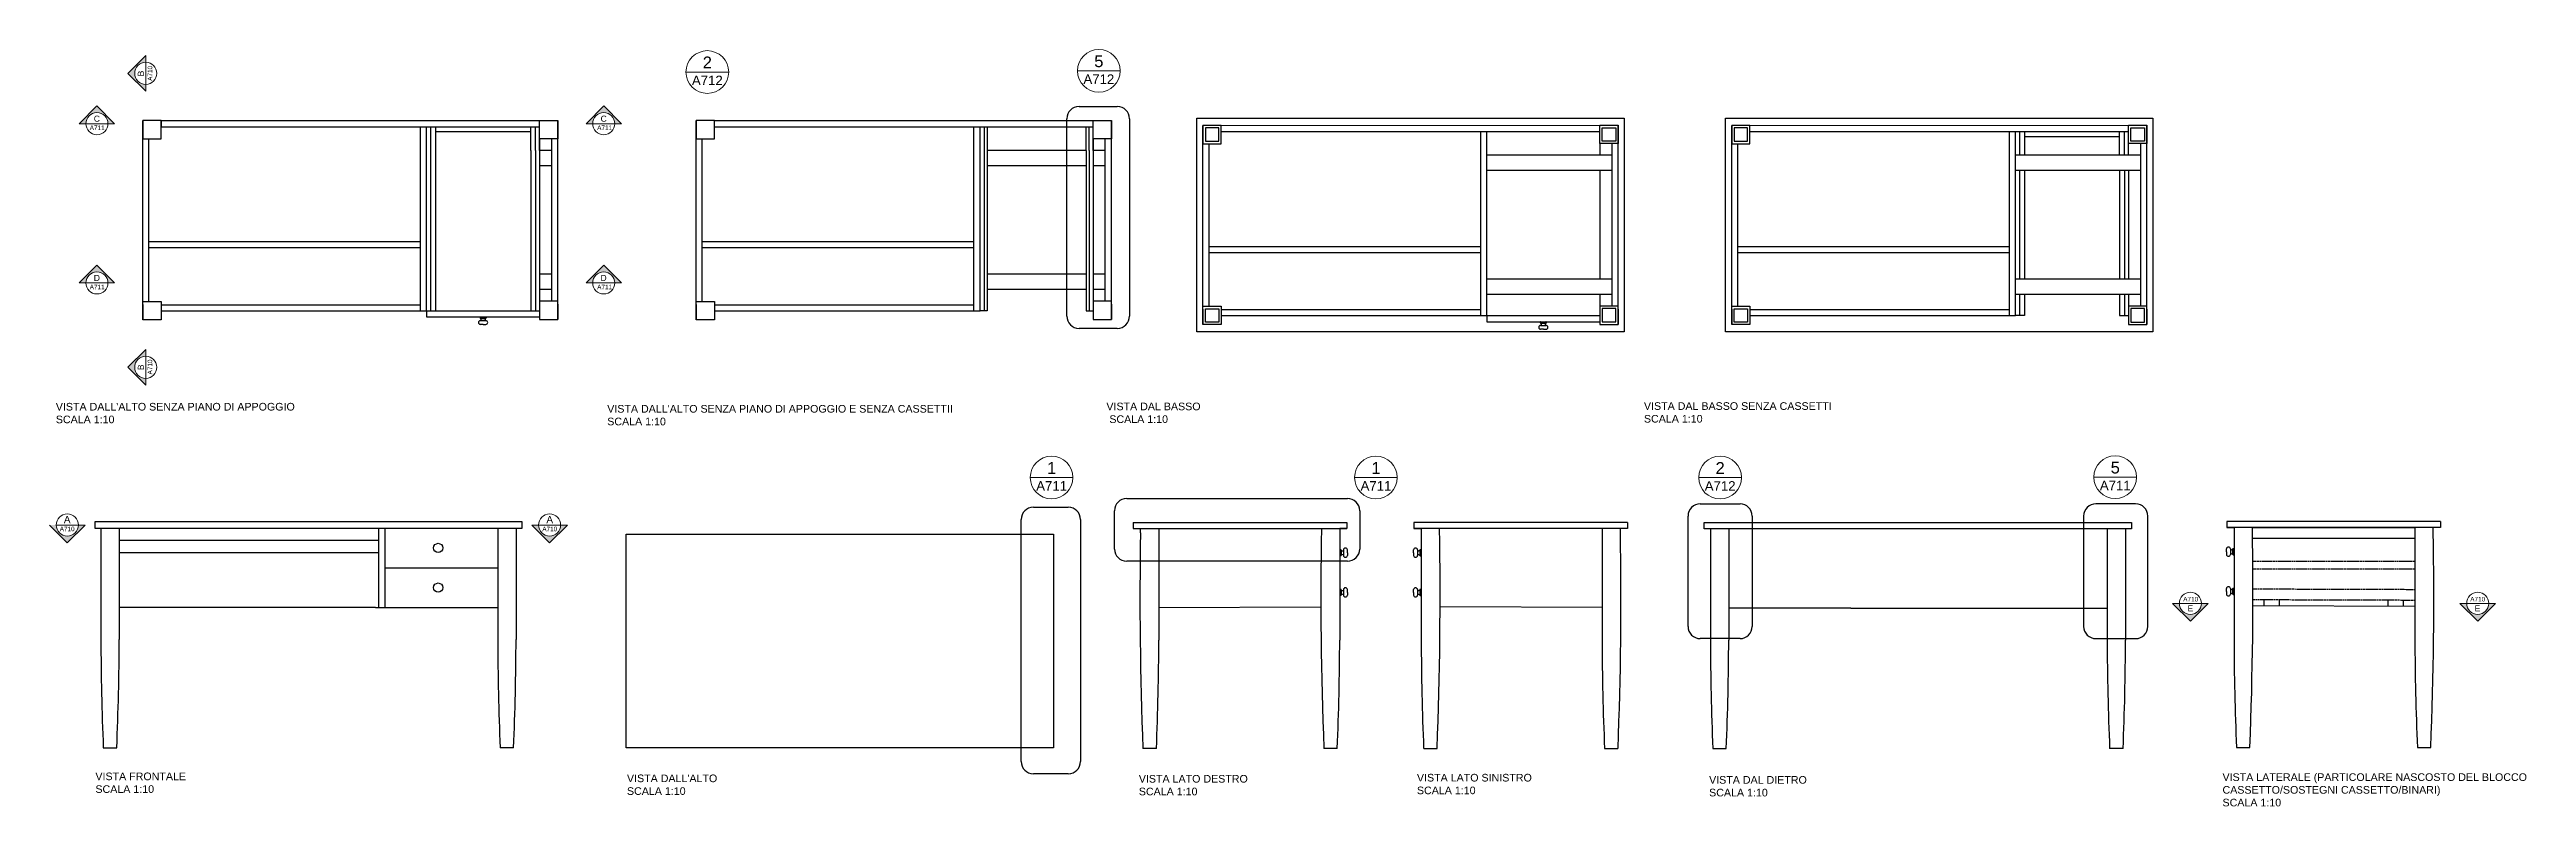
# Model space of a CAD drawing. Header units: millimetres. Extents: x -69 to 1786, y -423 to 412.
# Drawn here: x 26 to 838, y 164 to 412 of the extents above; entities that cross this region are included whole.
import ezdxf
from ezdxf.enums import TextEntityAlignment as Align

# ---------------------------------------------------------------- set-up
doc = ezdxf.new("R2010")
doc.units = ezdxf.units.MM
doc.header["$LTSCALE"] = 0.5
doc.linetypes.add('ACAD_ISO02W100', pattern=[15, 12, -3])
doc.layers.add('A-ANNO-SYMB', color=202, linetype='Continuous', lineweight=18)
for name, color, linetype in [('ALTRE LINEE', 70, 'Continuous'), ('CONTRONO SEZIONI', 26, 'Continuous'), ('SIMBOLI', 201, 'Continuous')]:
    doc.layers.add(name, color=color, linetype=linetype)
doc.styles.add('ARIAL', font='arial.ttf')
doc.styles.get("Standard").update_dxf_attribs({"font": 'arial.ttf'})

msp = doc.modelspace()

# ---------------------------------------------------------------- texts
at = {"layer": 'ALTRE LINEE', "lineweight": -3}
for s, width, heights, insert, char_height, attachment_point in [("VISTA DALL'ALTO SENZA PIANO DI APPOGGIO \\PSCALA 1:10", 103.3026, [14.87], (28.17, 295.77), 2.5, 1), ("VISTA DALL'ALTO SENZA PIANO DI APPOGGIO E SENZA CASSETTII\\PSCALA 1:10", 142.0443, [8.9], (208.82, 295.09), 2.5, 1), ('VISTA DAL BASSO\\P SCALA 1:10', 76.7177, [14], (372.34, 295.86), 2.5, 1), ('VISTA DAL BASSO SENZA CASSETTI\\PSCALA 1:10', 139.5577, [9.11], (548.45, 295.99), 2.5, 1), ('A710', 11.641, [0], (29.45, 255.21), 1.496, 1), ('A', 12.9861, [0], (30.79, 258.71), 2.37, 1), ('A710', 11.641, [0], (192.42, 255.21), 1.496, 3), ('A', 12.9861, [0], (191.08, 258.71), 2.37, 3), ('VISTA FRONTALE \\PSCALA 1:10', 82.8, [21.67], (41.14, 174.64), 2.5, 1), ("VISTA DALL'ALTO \\PSCALA 1:10", 93.5276, [12.88], (215.28, 173.99), 2.5, 1), ('VISTA LATO DESTRO \\PSCALA 1:10', 70.6652, [12.23], (382.97, 173.85), 2.5, 1), ('VISTA LATO SINISTRO\\PSCALA 1:10', 73.0321, [9.02], (474.08, 174.21), 2.5, 1), ('VISTA DAL DIETRO \\PSCALA 1:10', 71.0863, [12.7], (569.8, 173.49), 2.5, 1), ('VISTA LATERALE (PARTICOLARE NASCOSTO DEL BLOCCO CASSETTO/SOSTEGNI CASSETTO/BINARI)\\PSCALA 1:10', 119.927, [18.2], (737.99, 174.39), 2.5, 1)]:
    msp.add_mtext_dynamic_manual_height_columns(s, width=width, gutter_width=12.5, heights=heights, dxfattribs=dict(at, insert=insert, char_height=char_height, attachment_point=attachment_point))

# ---------------------------------------------------------------- blocks, each defined once
blk = doc.blocks.new('SYMBOL')
at = {"layer": 'A-ANNO-SYMB', "linetype": 'Continuous', "lineweight": 20}
h = blk.add_hatch(color=256, dxfattribs=at)
h.dxf.hatch_style = 1
h.paths.add_polyline_path([(11.206, 4.948), (11.316, 4.948, -1), (11.678, 4.948), (11.788, 4.948), (11.497, 5.241)])
at = {"linetype": 'Continuous', "lineweight": 20}
blk.add_line((11.316, 4.948), (11.678, 4.948), dxfattribs=at)
at = {"layer": 'A-ANNO-SYMB', "linetype": 'Continuous', "lineweight": 20}
for p, q in [((11.206, 4.948), (11.497, 5.241)), ((11.316, 4.948), (11.206, 4.948)), ((11.788, 4.948), (11.497, 5.241)), ((11.678, 4.948), (11.788, 4.948))]:
    blk.add_line(p, q, dxfattribs=at)
blk.add_circle((11.497, 4.948), 0.181, dxfattribs=at)
for tag, p in [('SEZIONE', (11.497, 4.918)), ('TAVOLA', (11.497, 5.08))]:
    blk.add_attdef(tag, text='', height=0.1, dxfattribs=at).set_placement(p, align=Align.TOP_CENTER)
blk = doc.blocks.new('DETAGLI')
at = {"layer": 'A-ANNO-SYMB', "linetype": 'Continuous'}
blk.add_line((486.7, 356.2), (504.8, 356.2), dxfattribs=at)
blk.add_circle((495.7, 356.2), 9.05, dxfattribs=at)
for tag, p in [('TAVOLA', (495.7, 362.8)), ('SEZIONE', (495.7, 354.7))]:
    blk.add_attdef(tag, text='', height=5, dxfattribs=at).set_placement(p, align=Align.TOP_CENTER)

# ---------------------------------------------------------------- hatches: boundary and pattern name
at = {"layer": 'A-ANNO-SYMB', "linetype": 'Continuous', "lineweight": 20}
h = msp.add_hatch(color=256, dxfattribs=at)
h.dxf.hatch_style = 1
h.paths.add_polyline_path([(37.74, 255.76), (35.55, 255.76, -1), (28.31, 255.76), (26.11, 255.76), (31.93, 249.92)])
h = msp.add_hatch(color=256, dxfattribs=at)
h.dxf.hatch_style = 1
h.paths.add_polyline_path([(184.13, 255.76), (186.32, 255.76, 1), (193.56, 255.76), (195.76, 255.76), (189.94, 249.92)])

# ---------------------------------------------------------------- linework, layer by layer
at = {"linetype": 'Continuous', "lineweight": 20}
for p, q in [((35.55, 255.76), (28.31, 255.76)), ((186.32, 255.76), (193.56, 255.76))]:
    msp.add_line(p, q, dxfattribs=at)
at = {"layer": 'A-ANNO-SYMB', "linetype": 'Continuous', "lineweight": 20}
for p, q in [((26.11, 255.76), (31.93, 249.92)), ((37.74, 255.76), (31.93, 249.92)), ((35.55, 255.76), (37.74, 255.76)), ((186.32, 255.76), (184.13, 255.76)), ((184.13, 255.76), (189.94, 249.92)), ((195.76, 255.76), (189.94, 249.92)), ((193.56, 255.76), (195.76, 255.76))]:
    msp.add_line(p, q, dxfattribs=at)
for centre in [(31.93, 255.76), (189.94, 255.76)]:
    msp.add_circle(centre, 3.62, dxfattribs=at)
at = {"layer": 'ALTRE LINEE'}
for p, q in [((56.65, 383.25), (56.65, 388.28)), ((56.65, 327.95), (56.65, 383.25)), ((58.65, 329.02), (58.65, 382.28)), ((62.65, 388.28), (186.65, 388.33)), ((62.65, 388.28), (62.65, 386.28)), ((62.65, 386.28), (186.65, 386.28)), ((147.65, 325.95), (147.65, 386.28)), ((149.65, 325.95), (149.65, 386.28)), ((150.95, 386.28), (150.95, 378.49)), ((152.55, 386.28), (152.55, 378.49)), ((152.55, 384.68), (183.75, 384.68)), ((183.75, 378.49), (183.75, 386.28)), ((185.35, 378.49), (185.35, 386.28)), ((186.65, 382.33), (186.65, 329.07)), ((186.65, 378.49), (186.65, 382.33)), ((190.65, 329.07), (190.65, 382.33)), ((192.65, 383.3), (192.65, 388.33)), ((192.65, 328), (192.65, 383.3)), ((237.97, 383.25), (237.97, 388.28)), ((237.97, 327.95), (237.97, 383.25)), ((239.97, 329.02), (239.97, 382.28)), ((243.97, 388.28), (367.97, 388.33)), ((243.97, 386.28), (367.97, 386.28)), ((328.97, 325.95), (328.97, 386.28)), ((330.97, 325.95), (330.97, 386.28)), ((332.27, 386.28), (332.27, 378.49)), ((333.27, 386.28), (333.27, 378.49)), ((365.67, 378.49), (365.67, 386.28)), ((366.67, 378.49), (366.67, 386.28)), ((367.97, 382.33), (367.97, 329.07)), ((367.97, 378.49), (367.97, 382.33)), ((371.97, 329.07), (371.97, 382.33)), ((373.97, 383.3), (373.97, 388.33)), ((373.97, 328), (373.97, 383.3)), ((401.99, 389.07), (541.99, 389.07)), ((401.99, 319.07), (401.99, 389.07)), ((401.99, 389.07), (401.99, 389.07)), ((401.99, 389.07), (401.99, 389.07)), ((403.99, 381.67), (403.99, 386.7)), ((403.99, 326.38), (403.99, 381.67)), ((409.99, 386.7), (533.99, 386.75)), ((409.99, 384.7), (533.99, 384.7)), ((494.99, 324.38), (494.99, 384.7)), ((496.99, 324.38), (496.99, 384.7)), ((539.99, 381.72), (539.99, 386.75)), ((539.99, 326.42), (539.99, 381.72)), ((541.99, 389.07), (541.99, 319.07)), ((575.19, 389.06), (715.19, 389.06)), ((575.19, 319.06), (575.19, 389.06)), ((575.19, 389.06), (575.19, 389.06)), ((575.19, 389.06), (575.19, 389.06)), ((577.19, 381.66), (577.19, 386.69)), ((577.19, 326.37), (577.19, 381.66)), ((583.19, 386.69), (707.19, 386.74)), ((583.19, 384.69), (707.19, 384.69)), ((668.19, 324.37), (668.19, 384.69)), ((670.19, 324.37), (670.19, 384.69)), ((671.49, 384.69), (671.49, 376.9)), ((673.09, 384.69), (673.09, 376.9)), ((673.09, 383.09), (704.29, 383.09)), ((704.29, 376.9), (704.29, 384.69)), ((705.89, 376.9), (705.89, 384.69)), ((713.19, 381.71), (713.19, 386.74)), ((713.19, 326.41), (713.19, 381.71)), ((715.19, 389.06), (715.19, 319.06)), ((150.95, 378.49), (150.95, 332.91)), ((152.55, 378.49), (152.55, 332.91)), ((183.75, 378.49), (183.75, 332.91)), ((185.35, 378.49), (185.35, 332.91)), ((190.65, 378.49), (186.65, 378.49)), ((186.65, 373.49), (186.65, 337.91)), ((190.65, 373.49), (186.65, 373.49)), ((332.27, 378.49), (332.27, 332.91)), ((333.27, 378.49), (333.27, 332.91)), ((365.67, 378.49), (333.27, 378.49)), ((365.67, 373.49), (333.27, 373.49)), ((365.67, 378.49), (365.67, 332.91)), ((366.67, 378.49), (366.67, 332.91)), ((371.97, 378.49), (367.97, 378.49)), ((367.97, 373.49), (367.97, 337.91)), ((371.97, 373.49), (367.97, 373.49)), ((405.99, 327.44), (405.99, 380.7)), ((537.99, 376.91), (496.99, 376.91)), ((533.99, 380.75), (533.99, 376.91)), ((537.99, 327.49), (537.99, 380.75)), ((579.19, 327.43), (579.19, 380.69)), ((711.19, 376.9), (670.19, 376.9)), ((707.19, 376.9), (707.19, 380.74)), ((711.19, 327.48), (711.19, 380.74)), ((537.99, 371.91), (496.99, 371.91)), ((533.99, 371.91), (533.99, 336.33)), ((711.19, 371.9), (670.19, 371.9)), ((671.49, 371.9), (671.49, 336.32)), ((673.09, 371.9), (673.09, 336.32)), ((704.29, 371.9), (704.29, 336.32)), ((705.89, 371.9), (705.89, 336.32)), ((707.19, 371.9), (707.19, 336.32)), ((58.65, 348.64), (147.65, 348.64)), ((58.65, 346.64), (147.65, 346.64)), ((239.97, 348.64), (328.97, 348.64)), ((239.97, 346.64), (328.97, 346.64)), ((405.99, 347.06), (494.99, 347.06)), ((405.99, 345.06), (494.99, 345.06)), ((579.19, 347.05), (668.19, 347.05)), ((579.19, 345.05), (668.19, 345.05)), ((150.95, 332.91), (150.95, 325.95)), ((152.55, 332.91), (152.55, 325.95)), ((183.75, 332.91), (183.75, 325.95)), ((185.35, 332.91), (185.35, 325.95)), ((190.65, 337.91), (186.65, 337.91)), ((186.65, 332.91), (186.65, 329.07)), ((190.65, 332.91), (186.65, 332.91)), ((332.27, 332.91), (332.27, 325.95)), ((365.67, 337.91), (333.27, 337.91)), ((333.27, 332.91), (333.27, 325.95)), ((365.67, 332.91), (333.27, 332.91)), ((365.67, 332.91), (365.67, 325.95)), ((366.67, 332.91), (366.67, 325.95)), ((371.97, 337.91), (367.97, 337.91)), ((367.97, 332.91), (367.97, 329.07)), ((371.97, 332.91), (367.97, 332.91)), ((537.99, 336.33), (496.99, 336.33)), ((711.19, 336.32), (670.19, 336.32)), ((56.65, 328.05), (56.65, 323.02)), ((62.65, 327.95), (147.65, 327.95)), ((62.65, 325.95), (147.65, 325.95)), ((147.65, 325.95), (149.65, 325.95)), ((149.65, 325.95), (186.65, 325.95)), ((149.65, 325.95), (149.65, 323.95)), ((192.65, 328.1), (192.65, 323.07)), ((237.97, 328.05), (237.97, 323.02)), ((243.97, 327.95), (328.97, 327.95)), ((243.97, 325.95), (328.97, 325.95)), ((328.97, 325.95), (330.97, 325.95)), ((333.27, 325.95), (330.97, 325.95)), ((365.67, 325.95), (367.97, 325.95)), ((373.97, 328.1), (373.97, 323.07)), ((403.99, 326.47), (403.99, 321.44)), ((409.99, 326.38), (494.99, 326.38)), ((537.99, 331.33), (496.99, 331.33)), ((533.99, 331.33), (533.99, 327.49)), ((539.99, 326.52), (539.99, 321.49)), ((577.19, 326.46), (577.19, 321.43)), ((583.19, 326.37), (668.19, 326.37)), ((711.19, 331.32), (670.19, 331.32)), ((671.49, 331.32), (671.49, 324.37)), ((673.09, 331.32), (673.09, 324.37)), ((704.29, 331.32), (704.29, 324.37)), ((705.89, 331.32), (705.89, 324.37)), ((707.19, 331.32), (707.19, 327.48)), ((713.19, 326.51), (713.19, 321.48)), ((149.65, 323.95), (186.65, 323.95)), ((167.15, 323.75), (167.15, 323.65)), ((169.15, 323.7), (167.15, 323.7)), ((167.21, 322.75), (169.09, 322.75)), ((168.15, 321.45), (167.21, 321.45)), ((167.35, 323.45), (168.95, 323.45)), ((167.54, 322.87), (167.54, 322.75)), ((168.15, 321.45), (169.09, 321.45)), ((168.77, 322.87), (168.77, 322.75)), ((169.15, 323.65), (169.15, 323.75)), ((169.15, 323.75), (169.15, 323.65)), ((541.99, 319.07), (401.99, 319.07)), ((409.99, 324.38), (494.99, 324.38)), ((494.99, 324.38), (496.99, 324.38)), ((496.99, 324.38), (533.99, 324.38)), ((496.99, 324.38), (496.99, 322.38)), ((496.99, 322.38), (533.99, 322.38)), ((514.49, 322.18), (514.49, 322.08)), ((516.49, 322.13), (514.49, 322.13)), ((514.55, 321.18), (516.42, 321.18)), ((515.49, 319.88), (514.55, 319.88)), ((514.69, 321.88), (516.29, 321.88)), ((514.87, 321.29), (514.87, 321.18)), ((515.49, 319.88), (516.42, 319.88)), ((516.1, 321.29), (516.1, 321.18)), ((516.49, 322.08), (516.49, 322.18)), ((516.49, 322.18), (516.49, 322.08)), ((715.19, 319.06), (575.19, 319.06)), ((583.19, 324.37), (668.19, 324.37)), ((668.19, 324.37), (670.19, 324.37)), ((180.93, 256.76), (40.93, 256.76)), ((40.93, 256.76), (40.93, 254.76)), ((40.93, 256.76), (40.93, 254.76)), ((40.93, 256.76), (40.93, 254.76)), ((40.93, 254.76), (180.93, 254.76)), ((42.93, 254.76), (42.93, 218.26)), ((48.93, 254.76), (48.93, 218.26)), ((48.93, 254.26), (48.93, 247.76)), ((133.93, 254.76), (133.93, 228.76)), ((135.93, 254.76), (135.93, 228.76)), ((172.93, 254.76), (172.93, 218.26)), ((178.93, 254.76), (178.93, 218.26)), ((180.93, 254.76), (180.93, 256.76)), ((215.04, 252.76), (355.04, 252.76)), ((215.04, 182.76), (215.04, 252.76)), ((355.04, 252.76), (355.04, 182.76)), ((381.15, 256.62), (451.15, 256.62)), ((381.15, 256.62), (381.15, 254.57)), ((381.15, 254.57), (451.15, 254.57)), ((383.53, 253.19), (383.53, 254.57)), ((389.53, 254.53), (389.53, 218.03)), ((448.78, 254.57), (448.78, 218.07)), ((451.15, 254.57), (448.78, 254.57)), ((451.15, 256.62), (451.15, 254.57)), ((543.11, 256.62), (473.11, 256.62)), ((473.11, 256.62), (473.11, 254.57)), ((543.11, 256.57), (473.11, 256.57)), ((543.11, 254.57), (473.11, 254.57)), ((473.11, 254.57), (475.49, 254.57)), ((475.49, 254.57), (475.49, 218.07)), ((534.74, 254.53), (534.74, 218.03)), ((540.74, 253.19), (540.74, 254.57)), ((543.11, 256.62), (543.11, 254.57)), ((568.21, 256.53), (708.21, 256.53)), ((568.21, 254.53), (568.21, 256.53)), ((708.21, 254.53), (568.21, 254.53)), ((570.21, 254.53), (570.21, 218.03)), ((576.21, 254.53), (576.21, 218.03)), ((700.21, 254.53), (700.21, 218.03)), ((700.21, 254.03), (700.21, 247.53)), ((706.21, 254.53), (706.21, 218.03)), ((708.21, 256.53), (708.21, 254.53)), ((708.21, 256.53), (708.21, 254.53)), ((708.21, 256.53), (708.21, 254.53)), ((809.4, 256.95), (739.4, 256.95)), ((739.4, 256.95), (739.4, 254.9)), ((809.4, 254.9), (739.4, 254.9)), ((739.4, 254.9), (741.77, 254.9)), ((741.77, 254.9), (741.77, 218.4)), ((747.77, 254.9), (801.02, 254.9)), ((801.02, 254.86), (801.02, 218.36)), ((807.02, 253.52), (807.02, 254.9)), ((809.4, 256.95), (809.4, 254.9)), ((48.93, 250.76), (133.93, 250.76)), ((48.93, 246.76), (133.93, 246.76)), ((448.78, 247.47), (448.78, 245.87)), ((448.98, 247.67), (449.08, 247.67)), ((449.08, 245.67), (448.98, 245.67)), ((448.98, 245.67), (449.08, 245.67)), ((449.03, 245.67), (449.03, 247.67)), ((449.28, 247.47), (449.28, 245.87)), ((449.86, 247.28), (449.98, 247.28)), ((449.86, 246.05), (449.98, 246.05)), ((449.98, 247.61), (449.98, 245.73)), ((451.28, 246.67), (451.28, 247.61)), ((451.28, 246.67), (451.28, 245.73)), ((472.99, 246.67), (472.99, 247.61)), ((472.99, 246.67), (472.99, 245.73)), ((474.29, 247.61), (474.29, 245.73)), ((474.4, 247.28), (474.29, 247.28)), ((474.4, 246.05), (474.29, 246.05)), ((474.99, 247.47), (474.99, 245.87)), ((475.29, 247.67), (475.19, 247.67)), ((475.19, 245.67), (475.29, 245.67)), ((475.29, 245.67), (475.19, 245.67)), ((475.24, 245.67), (475.24, 247.67)), ((475.49, 247.47), (475.49, 245.87)), ((739.27, 247), (739.27, 247.94)), ((739.27, 247), (739.27, 246.06)), ((740.57, 247.94), (740.57, 246.06)), ((740.69, 247.61), (740.57, 247.61)), ((740.69, 246.38), (740.57, 246.38)), ((741.27, 247.8), (741.27, 246.2)), ((741.57, 248), (741.47, 248)), ((741.47, 246), (741.57, 246)), ((741.57, 246), (741.47, 246)), ((741.52, 246), (741.52, 248)), ((741.77, 247.8), (741.77, 246.2)), ((135.93, 241.76), (172.93, 241.76)), ((132.93, 228.76), (48.93, 228.76)), ((132.93, 228.76), (172.93, 228.76)), ((389.43, 228.73), (442.6, 228.89)), ((448.98, 234.67), (449.08, 234.67)), ((449.08, 232.67), (448.98, 232.67)), ((448.98, 232.67), (449.08, 232.67)), ((449.03, 232.67), (449.03, 234.67)), ((449.28, 234.47), (449.28, 232.87)), ((449.86, 234.28), (449.98, 234.28)), ((449.86, 233.05), (449.98, 233.05)), ((449.98, 234.61), (449.98, 232.73)), ((451.28, 233.67), (451.28, 234.61)), ((451.28, 233.67), (451.28, 232.73)), ((472.99, 233.67), (472.99, 234.61)), ((472.99, 233.67), (472.99, 232.73)), ((474.29, 234.61), (474.29, 232.73)), ((474.4, 234.28), (474.29, 234.28)), ((474.4, 233.05), (474.29, 233.05)), ((474.99, 234.47), (474.99, 232.87)), ((475.29, 234.67), (475.19, 234.67)), ((475.19, 232.67), (475.29, 232.67)), ((475.29, 232.67), (475.19, 232.67)), ((475.24, 232.67), (475.24, 234.67)), ((534.84, 228.73), (481.67, 228.89)), ((616.21, 228.53), (576.21, 228.53)), ((616.21, 228.53), (700.21, 228.53)), ((739.27, 234), (739.27, 234.94)), ((739.27, 234), (739.27, 233.06)), ((740.57, 234.94), (740.57, 233.06)), ((740.69, 234.61), (740.57, 234.61)), ((740.69, 233.38), (740.57, 233.38)), ((741.27, 234.8), (741.27, 233.2)), ((741.57, 235), (741.47, 235)), ((741.47, 233), (741.57, 233)), ((741.57, 233), (741.47, 233)), ((741.52, 233), (741.52, 235)), ((801.12, 229.06), (747.95, 229.22)), ((43.73, 182.76), (48.13, 182.76)), ((178.13, 182.76), (173.73, 182.76)), ((355.04, 182.76), (215.04, 182.76)), ((388.73, 182.53), (384.33, 182.53)), ((447.98, 182.57), (443.58, 182.57)), ((476.29, 182.57), (480.69, 182.57)), ((535.54, 182.53), (539.94, 182.53)), ((571.01, 182.53), (575.41, 182.53)), ((705.41, 182.53), (701.01, 182.53)), ((742.57, 182.9), (746.97, 182.9)), ((801.82, 182.86), (806.22, 182.86))]:
    msp.add_line(p, q, dxfattribs=at)
at = {"layer": 'ALTRE LINEE', "lineweight": -3}
for p, q in [((62.65, 388.28), (62.65, 386.28)), ((673.09, 324.37), (670.19, 324.37)), ((704.29, 324.37), (707.19, 324.37))]:
    msp.add_line(p, q, dxfattribs=at)
at = {"layer": 'ALTRE LINEE', "linetype": 'ACAD_ISO02W100', "ltscale": 0.1}
for p, q in [((747.77, 251.4), (801.02, 251.4)), ((747.82, 251.4), (801.08, 251.4)), ((747.82, 243.9), (801.08, 243.9)), ((747.82, 241.4), (801.08, 241.4)), ((801.13, 231.06), (747.95, 231.22)), ((801.14, 234.56), (747.96, 234.72)), ((751.66, 229.21), (751.66, 231.21)), ((756.66, 229.2), (756.66, 231.2)), ((792.24, 229.09), (792.24, 231.09)), ((797.24, 229.07), (797.24, 231.07))]:
    msp.add_line(p, q, dxfattribs=at)
at = {"layer": 'ALTRE LINEE'}
for points in [[(56.65, 382.28), (62.65, 382.28), (62.65, 388.28), (56.65, 388.28), (56.65, 382.28)], [(192.65, 382.33), (186.65, 382.33), (186.65, 388.33), (192.65, 388.33), (192.65, 382.33)], [(237.97, 382.28), (243.97, 382.28), (243.97, 388.28), (237.97, 388.28), (237.97, 382.28)], [(373.97, 382.33), (367.97, 382.33), (367.97, 388.33), (373.97, 388.33), (373.97, 382.33)], [(403.99, 380.7), (409.99, 380.7), (409.99, 386.7), (403.99, 386.7), (403.99, 380.7)], [(539.99, 380.75), (533.99, 380.75), (533.99, 386.75), (539.99, 386.75), (539.99, 380.75)], [(577.19, 380.69), (583.19, 380.69), (583.19, 386.69), (577.19, 386.69), (577.19, 380.69)], [(713.19, 380.74), (707.19, 380.74), (707.19, 386.74), (713.19, 386.74), (713.19, 380.74)], [(56.65, 329.02), (62.65, 329.02), (62.65, 323.02), (56.65, 323.02), (56.65, 329.02)], [(192.65, 329.07), (186.65, 329.07), (186.65, 323.07), (192.65, 323.07), (192.65, 329.07)], [(237.97, 329.02), (243.97, 329.02), (243.97, 323.02), (237.97, 323.02), (237.97, 329.02)], [(373.97, 329.07), (367.97, 329.07), (367.97, 323.07), (373.97, 323.07), (373.97, 329.07)], [(403.99, 327.44), (409.99, 327.44), (409.99, 321.44), (403.99, 321.44), (403.99, 327.44)], [(539.99, 327.49), (533.99, 327.49), (533.99, 321.49), (539.99, 321.49), (539.99, 327.49)], [(577.19, 327.43), (583.19, 327.43), (583.19, 321.43), (577.19, 321.43), (577.19, 327.43)], [(713.19, 327.48), (707.19, 327.48), (707.19, 321.48), (713.19, 321.48), (713.19, 327.48)]]:
    msp.add_lwpolyline(points, dxfattribs=at)
for points in [[(404.79, 381.5), (409.19, 381.5), (409.19, 385.9), (404.79, 385.9)], [(539.19, 381.55), (534.79, 381.55), (534.79, 385.95), (539.19, 385.95)], [(577.99, 381.49), (582.39, 381.49), (582.39, 385.89), (577.99, 385.89)], [(712.39, 381.54), (707.99, 381.54), (707.99, 385.94), (712.39, 385.94)], [(404.79, 326.64), (409.19, 326.64), (409.19, 322.24), (404.79, 322.24)], [(539.19, 326.69), (534.79, 326.69), (534.79, 322.29), (539.19, 322.29)], [(577.99, 326.63), (582.39, 326.63), (582.39, 322.23), (577.99, 322.23)], [(712.39, 326.68), (707.99, 326.68), (707.99, 322.28), (712.39, 322.28)]]:
    msp.add_lwpolyline(points, close=True, dxfattribs=at)
for centre in [(153.43, 248.26), (153.43, 235.26)]:
    msp.add_circle(centre, 1.5, dxfattribs=at)
for centre, radius, start, end in [((167.31, 322.1), 0.657, 98.17123, 261.82877), ((167.35, 323.75), 0.2, 90, 180), ((167.35, 323.65), 0.2, 180, 270), ((167.23, 323.27), 0.2, 28.98747, 72.01043), ((166.47, 322.85), 1.07, 358.96168, 28.98747), ((169.84, 322.85), 1.07, 151.01253, 181.03832), ((169.07, 323.27), 0.2, 107.98957, 151.01253), ((168.95, 323.75), 0.2, 0, 90), ((168.95, 323.65), 0.2, 270, 0), ((168.99, 322.1), 0.657, 278.17123, 81.82877), ((514.64, 320.53), 0.657, 98.17123, 261.82877), ((514.69, 322.18), 0.2, 90, 180), ((514.69, 322.08), 0.2, 180, 270), ((514.56, 321.69), 0.2, 28.98747, 72.01043), ((513.8, 321.27), 1.07, 358.96168, 28.98747), ((517.17, 321.27), 1.07, 151.01253, 181.03832), ((516.41, 321.69), 0.2, 107.98957, 151.01253), ((516.29, 322.18), 0.2, 0, 90), ((516.29, 322.08), 0.2, 270, 0), ((516.33, 320.53), 0.657, 278.17123, 81.82877), ((1635.88, 232.03), 1252.54, 179.03239, 182.26504), ((1723.61, 232.8), 1281.01, 179.02611, 182.24707), ((-799.34, 232.8), 1281.01, 357.75293, 0.97389), ((-711.61, 232.03), 1252.54, 357.73496, 0.96761), ((-533.06, 233.13), 1281.01, 357.75293, 0.97389), ((-445.33, 232.36), 1252.54, 357.73496, 0.96761), ((448.98, 247.47), 0.2, 90, 180), ((448.98, 245.87), 0.2, 180, 270), ((449.08, 247.47), 0.2, 0, 90), ((449.08, 245.87), 0.2, 270, 0), ((449.46, 247.59), 0.2, 197.98957, 241.01253), ((449.46, 245.75), 0.2, 118.98747, 162.01043), ((449.88, 248.35), 1.07, 241.01253, 271.03832), ((449.88, 244.98), 1.07, 88.96168, 118.98747), ((450.63, 247.51), 0.657, 8.17123, 171.82877), ((450.63, 245.83), 0.657, 188.17123, 351.82877), ((473.64, 247.51), 0.657, 8.17123, 171.82877), ((473.64, 245.83), 0.657, 188.17123, 351.82877), ((474.39, 248.35), 1.07, 268.96168, 298.98747), ((474.39, 244.98), 1.07, 61.01253, 91.03832), ((474.81, 247.59), 0.2, 298.98747, 342.01043), ((474.81, 245.75), 0.2, 17.98957, 61.01253), ((475.19, 247.47), 0.2, 90, 180), ((475.19, 245.87), 0.2, 180, 270), ((475.29, 247.47), 0.2, 0, 90), ((475.29, 245.87), 0.2, 270, 0), ((739.92, 247.84), 0.657, 8.17123, 171.82877), ((739.92, 246.16), 0.657, 188.17123, 351.82877), ((740.67, 248.68), 1.07, 268.96168, 298.98747), ((740.67, 245.31), 1.07, 61.01253, 91.03832), ((741.09, 247.92), 0.2, 298.98747, 342.01043), ((741.09, 246.08), 0.2, 17.98957, 61.01253), ((741.47, 247.8), 0.2, 90, 180), ((741.47, 246.2), 0.2, 180, 270), ((741.57, 247.8), 0.2, 0, 90), ((741.57, 246.2), 0.2, 270, 0), ((739.92, 234.84), 0.657, 8.17123, 171.82877), ((448.98, 234.47), 0.2, 90, 180), ((448.98, 232.87), 0.2, 180, 270), ((449.08, 234.47), 0.2, 0, 90), ((449.08, 232.87), 0.2, 270, 0), ((449.46, 234.59), 0.2, 197.98957, 241.01253), ((449.46, 232.75), 0.2, 118.98747, 162.01043), ((449.88, 235.35), 1.07, 241.01253, 271.03832), ((449.88, 231.98), 1.07, 88.96168, 118.98747), ((450.63, 234.51), 0.657, 8.17123, 171.82877), ((450.63, 232.83), 0.657, 188.17123, 351.82877), ((473.64, 234.51), 0.657, 8.17123, 171.82877), ((473.64, 232.83), 0.657, 188.17123, 351.82877), ((474.39, 235.35), 1.07, 268.96168, 298.98747), ((474.39, 231.98), 1.07, 61.01253, 91.03832), ((474.81, 234.59), 0.2, 298.98747, 342.01043), ((474.81, 232.75), 0.2, 17.98957, 61.01253), ((475.19, 234.47), 0.2, 90, 180), ((475.19, 232.87), 0.2, 180, 270), ((475.29, 234.47), 0.2, 0, 90), ((475.29, 232.87), 0.2, 270, 0), ((739.92, 233.16), 0.657, 188.17123, 351.82877), ((740.67, 235.68), 1.07, 268.96168, 298.98747), ((740.67, 232.31), 1.07, 61.01253, 91.03832), ((741.09, 234.92), 0.2, 298.98747, 342.01043), ((741.09, 233.08), 0.2, 17.98957, 61.01253), ((741.47, 234.8), 0.2, 90, 180), ((741.47, 233.2), 0.2, 180, 270), ((741.57, 234.8), 0.2, 0, 90), ((741.57, 233.2), 0.2, 270, 0), ((938.49, 220.69), 895.56, 180.15499, 182.42692), ((-846.62, 220.69), 895.56, 357.57308, 359.84501), ((1068.49, 220.69), 895.56, 180.15499, 182.42692), ((-716.62, 220.69), 895.56, 357.57308, 359.84501), ((-506.03, 220.45), 895.56, 357.57308, 359.84501), ((-446.77, 220.49), 895.56, 357.57308, 359.84501), ((1371.04, 220.49), 895.56, 180.15499, 182.42692), ((1430.3, 220.45), 895.56, 180.15499, 182.42692), ((1465.77, 220.45), 895.56, 180.15499, 182.42692), ((-319.34, 220.45), 895.56, 357.57308, 359.84501), ((1595.77, 220.45), 895.56, 180.15499, 182.42692), ((-189.34, 220.45), 895.56, 357.57308, 359.84501), ((1637.32, 220.82), 895.56, 180.15499, 182.42692), ((1696.58, 220.78), 895.56, 180.15499, 182.42692)]:
    msp.add_arc(centre, radius, start, end, dxfattribs=at)
at = {"layer": 'CONTRONO SEZIONI', "lineweight": -3}
for points in [[(363.39, 392.9), (375.91, 392.9)], [(359.39, 324.2), (359.39, 388.9)], [(379.91, 388.9), (379.91, 324.2)], [(375.91, 320.2), (363.39, 320.2)], [(348.42, 261.57), (359.87, 261.57)], [(374.99, 247.89), (374.99, 260.45)], [(378.99, 264.45), (451.32, 264.45)], [(455.32, 260.45), (455.32, 247.89)], [(566.89, 262.68), (579.92, 262.68)], [(709.53, 262.68), (696.5, 262.68)], [(344.42, 178.25), (344.42, 257.57)], [(363.87, 257.57), (363.87, 178.25)], [(562.89, 222.53), (562.89, 258.68)], [(583.92, 258.68), (583.92, 222.53)], [(692.5, 258.68), (692.5, 222.53)], [(713.53, 222.53), (713.53, 258.68)], [(451.32, 243.89), (378.99, 243.89)], [(579.92, 218.53), (566.89, 218.53)], [(696.5, 218.53), (709.53, 218.53)], [(359.87, 174.25), (348.42, 174.25)]]:
    msp.add_lwpolyline(points, dxfattribs=at)
for centre, start, end in [((363.39, 388.9), 90, 180), ((375.91, 388.9), 0, 90), ((363.39, 324.2), 180, 270), ((375.91, 324.2), 270, 0), ((348.42, 257.57), 90, 180), ((359.87, 257.57), 0, 90), ((378.99, 260.45), 90, 180), ((451.32, 260.45), 0, 90), ((566.89, 258.68), 90, 180), ((579.92, 258.68), 0, 90), ((696.5, 258.68), 90, 180), ((709.53, 258.68), 0, 90), ((378.99, 247.89), 180, 270), ((451.32, 247.89), 270, 0), ((566.89, 222.53), 180, 270), ((579.92, 222.53), 270, 0), ((696.5, 222.53), 180, 270), ((709.53, 222.53), 270, 0), ((348.42, 178.25), 180, 270), ((359.87, 178.25), 270, 0)]:
    msp.add_arc(centre, 4, start, end, dxfattribs=at)

# ---------------------------------------------------------------- block references
at = {"layer": 'SIMBOLI', "linetype": 'Continuous', "lineweight": 20}
ref = msp.add_blockref('SYMBOL', (156.61, 173.82), dxfattribs=dict(at, xscale=20, yscale=20, zscale=20, rotation=90.00000000000001))
ref.add_attrib('SEZIONE', 'B', dxfattribs={"layer": '0', "linetype": 'Continuous', "lineweight": 20, "height": 2, "rotation": 90, "style": 'ARIAL'}).set_placement((55.01, 403.71), align=Align.TOP_CENTER)
ref.add_attrib('TAVOLA', 'A710', dxfattribs={"layer": '0', "linetype": 'Continuous', "lineweight": 20, "height": 1.5, "rotation": 90, "style": 'ARIAL'}).set_placement((58.25, 403.76), align=Align.TOP_CENTER)
at = {"layer": 'SIMBOLI'}
ref = msp.add_blockref('DETAGLI', (-141.77, 128.71), dxfattribs=dict(at, xscale=0.773406372680754, yscale=0.773406372680754, zscale=0.773406372680754))
ref.add_attrib('SEZIONE', 'A712', dxfattribs={"layer": 'A-ANNO-SYMB', "linetype": 'Continuous', "height": 3.094, "style": 'ARIAL'}).set_placement((241.61, 403.01), align=Align.TOP_CENTER)
ref.add_attrib('TAVOLA', '2', dxfattribs={"layer": 'A-ANNO-SYMB', "linetype": 'Continuous', "height": 3.87, "style": 'ARIAL'}).set_placement((241.61, 409.27), align=Align.TOP_CENTER)
ref = msp.add_blockref('DETAGLI', (-13.51, 129.11), dxfattribs=dict(at, xscale=0.7734063726807823, yscale=0.7734063726807823, zscale=0.7734063726807823))
ref.add_attrib('SEZIONE', 'A712', dxfattribs={"layer": 'A-ANNO-SYMB', "linetype": 'Continuous', "height": 3.094, "style": 'ARIAL'}).set_placement((369.87, 403.41), align=Align.TOP_CENTER)
ref.add_attrib('TAVOLA', '5', dxfattribs={"layer": 'A-ANNO-SYMB', "linetype": 'Continuous', "height": 3.87, "style": 'ARIAL'}).set_placement((369.87, 409.67), align=Align.TOP_CENTER)
at = {"layer": 'SIMBOLI', "linetype": 'Continuous', "lineweight": 20}
ref = msp.add_blockref('SYMBOL', (271.56, 288.31), dxfattribs=dict(at, xscale=-20, yscale=20, zscale=20))
ref.add_attrib('SEZIONE', 'C', dxfattribs={"layer": '0', "linetype": 'Continuous', "lineweight": 20, "height": 2, "style": 'ARIAL'}).set_placement((41.62, 389.91), align=Align.TOP_CENTER)
ref.add_attrib('TAVOLA', 'A711', dxfattribs={"layer": '0', "linetype": 'Continuous', "lineweight": 20, "height": 1.5, "style": 'ARIAL'}).set_placement((41.72, 386.68), align=Align.TOP_CENTER)
ref = msp.add_blockref('SYMBOL', (-22.26, 288.31), dxfattribs=dict(at, xscale=20, yscale=20, zscale=20))
ref.add_attrib('SEZIONE', 'C', dxfattribs={"layer": '0', "linetype": 'Continuous', "lineweight": 20, "height": 2, "style": 'ARIAL'}).set_placement((207.65, 389.91), align=Align.TOP_CENTER)
ref.add_attrib('TAVOLA', 'A711', dxfattribs={"layer": '0', "linetype": 'Continuous', "lineweight": 20, "height": 1.5, "style": 'ARIAL'}).set_placement((207.97, 386.68), align=Align.TOP_CENTER)
ref = msp.add_blockref('SYMBOL', (271.56, 236.13), dxfattribs=dict(at, xscale=-20, yscale=20, zscale=20))
ref.add_attrib('SEZIONE', 'D', dxfattribs={"layer": '0', "linetype": 'Continuous', "lineweight": 20, "height": 2, "style": 'ARIAL'}).set_placement((41.62, 337.73), align=Align.TOP_CENTER)
ref.add_attrib('TAVOLA', 'A711', dxfattribs={"layer": '0', "linetype": 'Continuous', "lineweight": 20, "height": 1.5, "style": 'ARIAL'}).set_placement((41.72, 334.49), align=Align.TOP_CENTER)
ref = msp.add_blockref('SYMBOL', (-22.26, 236.13), dxfattribs=dict(at, xscale=20, yscale=20, zscale=20))
ref.add_attrib('SEZIONE', 'D', dxfattribs={"layer": '0', "linetype": 'Continuous', "lineweight": 20, "height": 2, "style": 'ARIAL'}).set_placement((207.62, 337.73), align=Align.TOP_CENTER)
ref.add_attrib('TAVOLA', 'A711', dxfattribs={"layer": '0', "linetype": 'Continuous', "lineweight": 20, "height": 1.5, "style": 'ARIAL'}).set_placement((207.97, 334.49), align=Align.TOP_CENTER)
ref = msp.add_blockref('SYMBOL', (156.61, 537.38), dxfattribs=dict(at, xscale=-20, yscale=20, zscale=20, rotation=90))
ref.add_attrib('SEZIONE', 'B', dxfattribs={"layer": '0', "linetype": 'Continuous', "lineweight": 20, "height": 2, "rotation": 90, "style": 'ARIAL'}).set_placement((55.01, 307.44), align=Align.TOP_CENTER)
ref.add_attrib('TAVOLA', 'A710', dxfattribs={"layer": '0', "linetype": 'Continuous', "lineweight": 20, "height": 1.5, "rotation": 90, "style": 'ARIAL'}).set_placement((58.25, 307.54), align=Align.TOP_CENTER)
at = {"layer": 'SIMBOLI'}
ref = msp.add_blockref('DETAGLI', (-28.98, -4.18), dxfattribs=dict(at, xscale=0.7734063726807574, yscale=0.7734063726807574, zscale=0.7734063726807574))
ref.add_attrib('SEZIONE', 'A711', dxfattribs={"layer": 'A-ANNO-SYMB', "linetype": 'Continuous', "height": 3.094, "style": 'ARIAL'}).set_placement((354.4, 270.13), align=Align.TOP_CENTER)
ref.add_attrib('TAVOLA', '1', dxfattribs={"layer": 'A-ANNO-SYMB', "linetype": 'Continuous', "height": 3.87, "style": 'ARIAL'}).set_placement((354.4, 276.39), align=Align.TOP_CENTER)
ref = msp.add_blockref('DETAGLI', (77.27, -4.18), dxfattribs=dict(at, xscale=0.7734063726807574, yscale=0.7734063726807574, zscale=0.7734063726807574))
ref.add_attrib('SEZIONE', 'A711', dxfattribs={"layer": 'A-ANNO-SYMB', "linetype": 'Continuous', "height": 3.094, "style": 'ARIAL'}).set_placement((460.66, 270.13), align=Align.TOP_CENTER)
ref.add_attrib('TAVOLA', '1', dxfattribs={"layer": 'A-ANNO-SYMB', "linetype": 'Continuous', "height": 3.87, "style": 'ARIAL'}).set_placement((460.66, 276.39), align=Align.TOP_CENTER)
ref = msp.add_blockref('DETAGLI', (190.02, -4.19), dxfattribs=dict(at, xscale=0.773406372680754, yscale=0.773406372680754, zscale=0.773406372680754))
ref.add_attrib('SEZIONE', 'A712', dxfattribs={"layer": 'A-ANNO-SYMB', "linetype": 'Continuous', "height": 3.094, "style": 'ARIAL'}).set_placement((573.41, 270.12), align=Align.TOP_CENTER)
ref.add_attrib('TAVOLA', '2', dxfattribs={"layer": 'A-ANNO-SYMB', "linetype": 'Continuous', "height": 3.87, "style": 'ARIAL'}).set_placement((573.41, 276.38), align=Align.TOP_CENTER)
ref = msp.add_blockref('DETAGLI', (319.47, -4.04), dxfattribs=dict(at, xscale=0.7734063726807593, yscale=0.7734063726807593, zscale=0.7734063726807593))
ref.add_attrib('SEZIONE', 'A711', dxfattribs={"layer": 'A-ANNO-SYMB', "linetype": 'Continuous', "height": 3.094, "style": 'ARIAL'}).set_placement((702.86, 270.26), align=Align.TOP_CENTER)
ref.add_attrib('TAVOLA', '5', dxfattribs={"layer": 'A-ANNO-SYMB', "linetype": 'Continuous', "height": 3.87, "style": 'ARIAL'}).set_placement((702.86, 276.52), align=Align.TOP_CENTER)
at = {"layer": 'SIMBOLI', "linetype": 'Continuous', "lineweight": 20}
ref = msp.add_blockref('SYMBOL', (957.41, 329.04), dxfattribs=dict(at, xscale=20, yscale=20, zscale=20, rotation=179.9999999999986))
ref.add_attrib('SEZIONE', 'E', dxfattribs={"layer": '0', "linetype": 'Continuous', "lineweight": 20, "height": 2, "style": 'ARIAL'}).set_placement((727.47, 229.44), align=Align.TOP_CENTER)
ref.add_attrib('TAVOLA', 'A710', dxfattribs={"layer": '0', "linetype": 'Continuous', "lineweight": 20, "height": 1.5, "style": 'ARIAL'}).set_placement((727.57, 232.2), align=Align.TOP_CENTER)
ref = msp.add_blockref('SYMBOL', (591.66, 329.04), dxfattribs=dict(at, xscale=-20, yscale=20, zscale=20, rotation=180))
ref.add_attrib('SEZIONE', 'E', dxfattribs={"layer": '0', "linetype": 'Continuous', "lineweight": 20, "height": 2, "style": 'ARIAL'}).set_placement((821.53, 229.44), align=Align.TOP_CENTER)
ref.add_attrib('TAVOLA', 'A710', dxfattribs={"layer": '0', "linetype": 'Continuous', "lineweight": 20, "height": 1.5, "style": 'ARIAL'}).set_placement((821.6, 232.2), align=Align.TOP_CENTER)

msp.set_redraw_order([(e.dxf.handle, doc.entitydb.next_handle()) for e in msp.query("TEXT MTEXT ATTDEF DIMENSION ARC_DIMENSION")])  # texts and dimensions are drawn at this point

doc.saveas('drawing.dxf')
